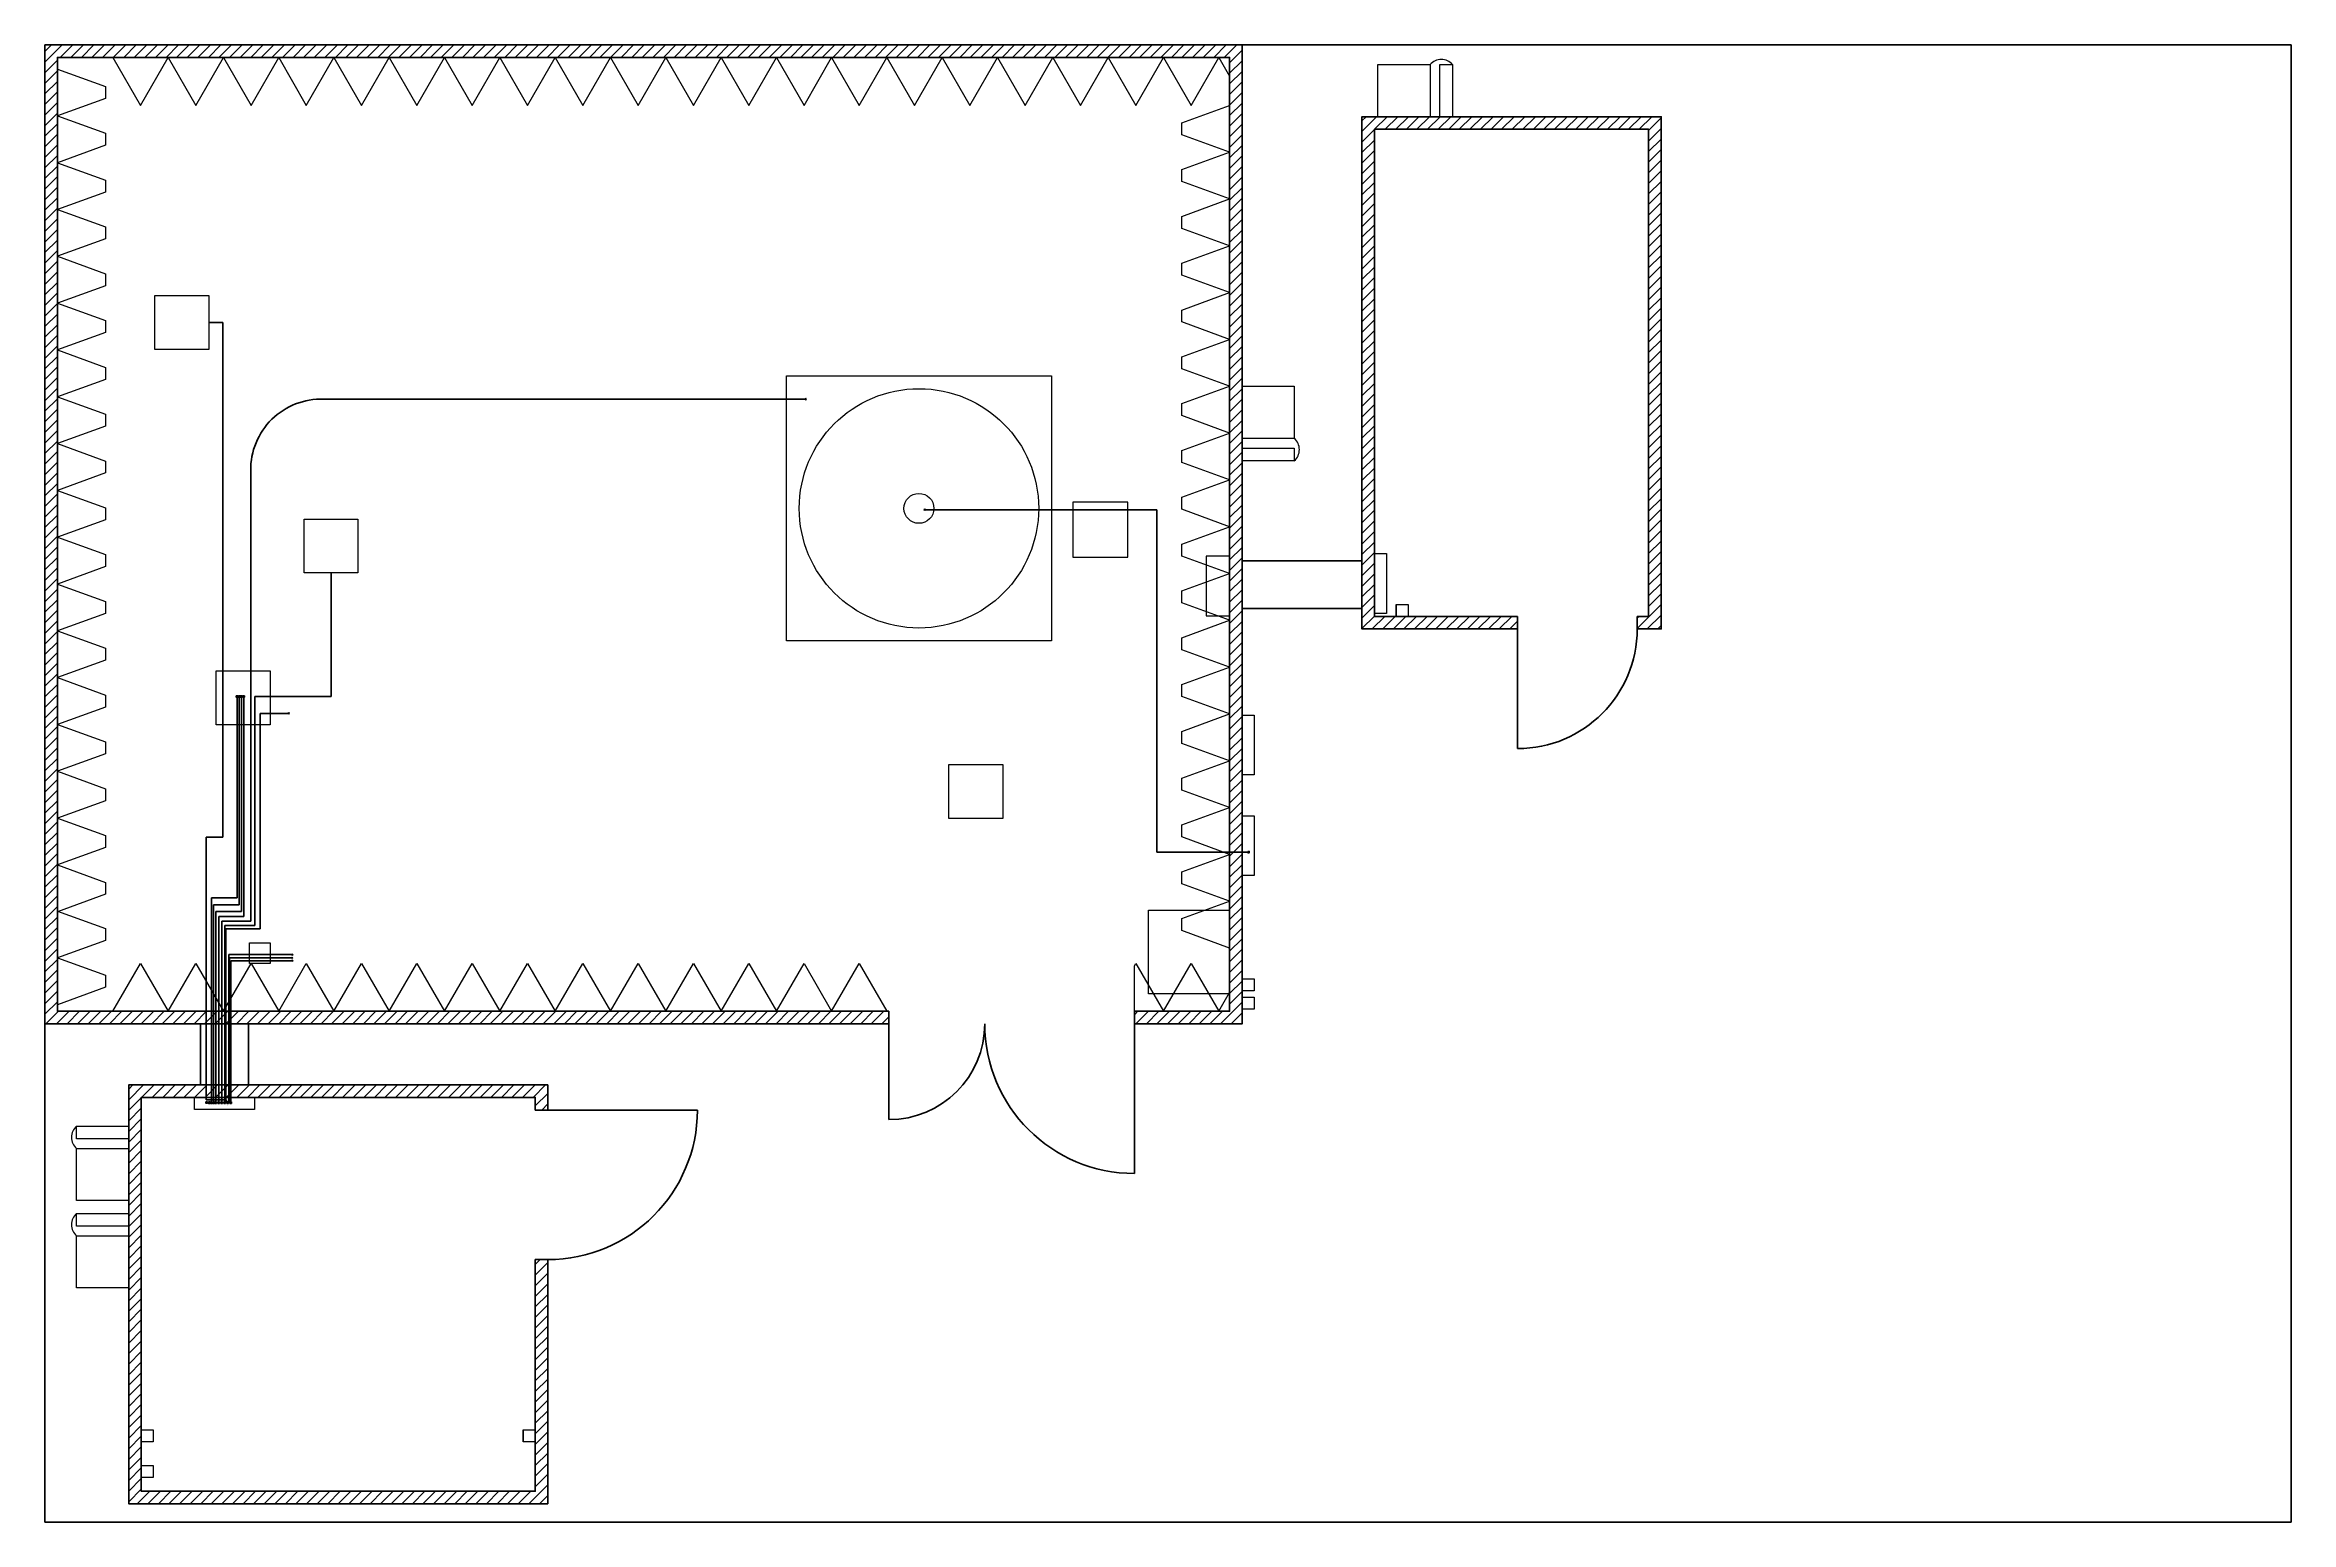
# Model space of a CAD drawing. Header units: millimetres. Extents: x 0 to 33644, y 0 to 30493.
# Drawn here: x 0 to 380, y 0.1 to 250.1 of the extents above; entities that cross this region are included whole.
import ezdxf

# ---------------------------------------------------------------- set-up
doc = ezdxf.new("R2010")
doc.units = ezdxf.units.MM
doc.header["$MEASUREMENT"] = 0
doc.layers.get('0').update_dxf_attribs({"color": 94, "lineweight": 50})
for name, color, linetype, lineweight, plot in [('Cables comunicacion', 124, 'Continuous', 50, False), ('Conectores', 40, 'Continuous', 50, False), ('RF cables', 211, 'Continuous', 50, False)]:
    doc.layers.add(name, color=color, linetype=linetype, lineweight=lineweight, plot=plot)
for name, color, linetype, lineweight in [('Items', 130, 'Continuous', 25), ('Linea fina', 100, 'Continuous', 25), ('Linea gorda', 94, 'Continuous', 35)]:
    doc.layers.add(name, color=color, linetype=linetype, lineweight=lineweight)
doc.styles.get("Standard").update_dxf_attribs({"font": 'arial.ttf', "height": 2.5})
pattern_1 = [(45, (-95.9811, -196.1006), (-0.8951275, 0.8951275), [])]

msp = doc.modelspace()

# ---------------------------------------------------------------- hatches: boundary and pattern name
at = {"layer": 'Linea gorda'}
h = msp.add_hatch(dxfattribs=at)
h.set_pattern_fill('ANSI31', color=1, scale=10.127212)
h.set_pattern_definition(pattern_1)
h.paths.add_polyline_path([(184.26926, 86.51809), (184.26926, 84.39137), (202.49824, 84.39137), (202.49824, 250.07256), (-0.046, 250.07256), (-0.046, 84.39137), (142.74769, 84.39137), (142.74769, 86.51809), (2.08071, 86.51809), (2.08071, 247.94585), (200.37153, 247.94585), (200.37153, 86.51809)])
h = msp.add_hatch(dxfattribs=at)
h.set_pattern_fill('ANSI31', color=1, scale=10.127212)
h.set_pattern_definition(pattern_1)
h.paths.add_polyline_path([(224.87938, 153.35769), (224.87938, 235.79319), (271.26201, 235.79319), (271.26201, 153.35769), (269.33784, 153.35769), (269.33784, 151.23097), (273.38873, 151.23097), (273.38873, 237.91991), (222.75267, 237.91991), (222.75267, 151.23097), (249.08342, 151.23097), (249.08342, 153.35769)])
h.paths.add_polyline_path([(16.25881, 5.29785), (16.25881, 71.9349), (82.89587, 71.9349), (82.89587, 69.80819), (85.02258, 69.80819), (85.02258, 74.06162), (14.1321, 74.06162), (14.1321, 3.17113), (85.02258, 3.17113), (85.02258, 44.49016), (82.89587, 44.49016), (82.89587, 5.29785)])

# ---------------------------------------------------------------- linework, layer by layer
for p, q in [((-0.046, 250.07256), (379.954, 250.07256)), ((-0.046, 0.07256), (-0.046, 250.07256)), ((379.954, 250.07256), (379.954, 0.07256)), ((379.954, 0.07256), (-0.046, 0.07256))]:
    msp.add_line(p, q)
at = {"layer": 'Cables comunicacion'}
for p, q in [((30.04428, 203.10323), (27.65922, 203.10323)), ((30.04428, 116.00204), (30.04428, 203.10323)), ((46.28061, 190.11837), (128.65079, 190.11837)), ((34.77409, 101.80129), (34.77409, 178.02421)), ((188.08719, 171.40634), (148.78918, 171.40634)), ((188.08719, 169.14465), (188.08719, 171.40634)), ((188.08719, 113.47036), (188.08719, 169.14465)), ((48.36112, 160.72193), (48.36112, 139.77053)), ((35.45806, 101.02935), (35.45806, 139.77053)), ((48.36112, 139.77053), (35.45806, 139.77053)), ((36.37131, 135.02743), (36.37131, 136.94543)), ((36.37131, 136.94543), (41.18124, 136.94543)), ((36.37131, 100.48077), (36.37131, 135.02743)), ((27.23138, 71.52517), (27.23138, 116.00204)), ((27.23138, 116.00204), (30.04428, 116.00204)), ((203.44272, 113.47036), (188.08719, 113.47036)), ((29.85723, 71.19118), (29.85723, 101.80129)), ((29.85723, 101.80129), (34.77409, 101.80129)), ((30.3736, 71.19624), (30.3736, 101.02935)), ((30.3736, 101.02935), (35.45806, 101.02935)), ((30.53551, 71.00315), (30.53551, 100.48077)), ((30.53551, 100.48077), (36.37131, 100.48077)), ((31.06299, 71.13934), (31.06299, 96.10668)), ((41.77674, 96.10668), (31.06299, 96.10668)), ((31.16506, 71.00315), (31.16506, 95.57693)), ((41.77678, 95.57693), (31.16506, 95.57693)), ((41.77003, 95.0792), (31.37979, 95.0792)), ((31.37979, 71.18994), (31.37979, 95.0792)), ((30.67944, 71.52517), (27.23138, 71.52517)), ((30.74346, 71.00315), (30.53551, 71.00315)), ((30.67944, 71.13934), (30.67944, 71.52517)), ((30.74346, 71.13934), (30.67944, 71.13934)), ((30.99831, 71.13934), (31.06299, 71.13934)), ((30.99831, 71.00315), (31.07413, 71.00315)), ((31.07413, 71.00315), (31.16506, 71.00315))]:
    msp.add_line(p, q, dxfattribs=at)
msp.add_arc((46.68975, 178.2083), 11.91709, 88.0325123, 180.8851291, dxfattribs=at)
at = {"layer": 'Conectores'}
for p, q in [((128.52702, 190.24461), (128.77456, 189.99212)), ((128.52702, 189.99212), (128.77456, 190.24461)), ((148.6654, 171.53258), (148.91295, 171.28009)), ((148.6654, 171.28009), (148.91295, 171.53258)), ((41.05747, 137.07168), (41.30502, 136.81919)), ((41.05747, 136.81919), (41.30502, 137.07168)), ((41.64626, 95.20544), (41.8938, 94.95296)), ((41.64626, 94.95296), (41.8938, 95.20544)), ((41.65297, 96.23292), (41.90052, 95.98044)), ((41.65297, 95.98044), (41.90052, 96.23292)), ((41.65301, 95.70317), (41.90055, 95.45069)), ((41.65301, 95.45069), (41.90055, 95.70317)), ((30.74346, 71.07021), (30.99831, 71.07021)), ((30.87089, 71.19956), (30.87089, 70.94085))]:
    msp.add_line(p, q, dxfattribs=at)
for points in [[(32.3287, 139.9326), (32.58473, 139.9326), (32.58473, 139.66995), (32.3287, 139.66995)], [(32.69936, 139.92879), (32.95101, 139.92879), (32.95101, 139.67897), (32.69936, 139.67897)], [(33.05953, 139.92541), (33.31287, 139.92541), (33.31287, 139.67222), (33.05953, 139.67222)], [(33.46014, 139.904), (33.71516, 139.904), (33.71516, 139.66094), (33.46014, 139.66094)], [(203.44272, 113.59105), (203.68761, 113.59105), (203.68761, 113.34968), (203.44272, 113.34968)], [(27.2018, 71.18783), (27.44669, 71.18783), (27.44669, 70.94646), (27.2018, 70.94646)], [(27.60084, 71.18446), (27.86262, 71.18446), (27.86262, 70.93296), (27.60084, 70.93296)], [(27.98928, 71.19503), (28.2453, 71.19503), (28.2453, 70.93238), (27.98928, 70.93238)], [(28.35994, 71.19121), (28.61158, 71.19121), (28.61158, 70.9414), (28.35994, 70.9414)], [(28.7201, 71.18783), (28.97345, 71.18783), (28.97345, 70.93465), (28.7201, 70.93465)], [(29.23235, 71.18611), (29.48737, 71.18611), (29.48737, 70.94305), (29.23235, 70.94305)], [(29.73394, 71.19118), (29.98053, 71.19118), (29.98053, 70.94305), (29.73394, 70.94305)], [(30.24609, 71.19624), (30.50111, 71.19624), (30.50111, 70.93629), (30.24609, 70.93629)], [(30.74346, 71.19956), (30.99831, 71.19956), (30.99831, 70.94085), (30.74346, 70.94085)], [(31.25602, 71.18994), (31.50356, 71.18994), (31.50356, 70.93746), (31.25602, 70.93746)]]:
    msp.add_lwpolyline(points, close=True, dxfattribs=at)
at = {"layer": 'Items'}
for p, q in [((238.0998, 246.74619), (238.0998, 237.91991)), ((238.0998, 237.91991), (235.93884, 237.91991)), ((202.49824, 179.67093), (202.49824, 181.83189)), ((211.32453, 179.67093), (202.49824, 179.67093)), ((228.58023, 155.38313), (230.60567, 155.38313)), ((228.58023, 153.35769), (228.58023, 155.38313)), ((228.58023, 155.38313), (228.58023, 153.35769)), ((228.58023, 153.35769), (228.58023, 155.38313)), ((230.60567, 153.35769), (228.58023, 153.35769)), ((230.60567, 155.38313), (230.60567, 153.35769)), ((202.49824, 92.0136), (204.52368, 92.0136)), ((202.49824, 89.98816), (202.49824, 92.0136)), ((202.49824, 92.0136), (202.49824, 89.98816)), ((202.49824, 89.98816), (202.49824, 92.0136)), ((204.52368, 92.0136), (204.52368, 89.98816)), ((204.52368, 89.98816), (202.49824, 89.98816)), ((202.49824, 88.89126), (204.52368, 88.89126)), ((202.49824, 86.86581), (202.49824, 88.89126)), ((202.49824, 88.89126), (202.49824, 86.86581)), ((202.49824, 86.86581), (202.49824, 88.89126)), ((204.52368, 88.89126), (204.52368, 86.86581)), ((204.52368, 86.86581), (202.49824, 86.86581)), ((5.30581, 67.09961), (14.1321, 67.09961)), ((14.1321, 67.09961), (14.1321, 64.93865)), ((5.30581, 52.31885), (14.1321, 52.31885)), ((14.1321, 52.31885), (14.1321, 50.15789)), ((16.25881, 15.67934), (18.28425, 15.67934)), ((16.25881, 13.6539), (16.25881, 15.67934)), ((16.25881, 15.67934), (16.25881, 13.6539)), ((16.25881, 13.6539), (16.25881, 15.67934)), ((18.28425, 15.67934), (18.28425, 13.6539)), ((80.87042, 15.67934), (82.89587, 15.67934)), ((80.87042, 13.6539), (80.87042, 15.67934)), ((80.87042, 15.67934), (80.87042, 13.6539)), ((80.87042, 13.6539), (80.87042, 15.67934)), ((82.89587, 15.67934), (82.89587, 13.6539)), ((18.28425, 13.6539), (16.25881, 13.6539)), ((82.89587, 13.6539), (80.87042, 13.6539)), ((16.25881, 9.66585), (18.28425, 9.66585)), ((16.25881, 7.64041), (16.25881, 9.66585)), ((18.28425, 7.64041), (16.25881, 7.64041)), ((18.28425, 9.66585), (18.28425, 7.64041))]:
    msp.add_line(p, q, dxfattribs=at)
for points in [[(238.0998, 237.91991), (235.93884, 237.91991), (235.93884, 246.74619), (238.0998, 246.74619, 0.449405325), (234.28521, 246.74619), (234.28521, 237.91991), (225.47453, 237.91991), (234.28521, 237.91991)], [(202.49824, 179.67093), (202.49824, 181.83189), (211.32453, 181.83189), (211.32453, 179.67093, 0.449405325), (211.32453, 183.48552), (202.49824, 183.48552), (202.49824, 192.29619), (202.49824, 183.48552)], [(14.1321, 67.09961), (14.1321, 64.93865), (5.30581, 64.93865), (5.30581, 67.09961, 0.449405325), (5.30581, 63.28502), (14.1321, 63.28502), (14.1321, 54.47434), (14.1321, 63.28502)], [(14.1321, 52.31885), (14.1321, 50.15789), (5.30581, 50.15789), (5.30581, 52.31885, 0.449405325), (5.30581, 48.50426), (14.1321, 48.50426), (14.1321, 39.69359), (14.1321, 48.50426)]]:
    msp.add_lwpolyline(points, format="xyb", dxfattribs=at)
for points in [[(225.47453, 237.91991), (225.47453, 246.74619), (234.28521, 246.74619)], [(202.49824, 192.29619), (211.32453, 192.29619), (211.32453, 183.48552)], [(14.1321, 54.47434), (5.30581, 54.47434), (5.30581, 63.28502)], [(14.1321, 39.69359), (5.30581, 39.69359), (5.30581, 48.50426)]]:
    msp.add_lwpolyline(points, dxfattribs=at)
for points in [[(238.0998, 237.91991), (235.93884, 237.91991)], [(18.54473, 207.66048), (27.65922, 207.66048), (27.65922, 198.54598), (18.54473, 198.54598)], [(202.49824, 179.67093), (202.49824, 181.83189)], [(183.15527, 172.70066), (173.83823, 172.70066), (173.83823, 163.38363), (183.15527, 163.38363)], [(43.80387, 169.83642), (52.91836, 169.83642), (52.91836, 160.72193), (43.80387, 160.72193)], [(196.42191, 153.44662), (200.37153, 153.44662), (200.37153, 163.57383), (196.42191, 163.57383)], [(226.90482, 162.96733), (226.90482, 154.86556), (226.90482, 153.85283), (224.87938, 153.85283), (224.87938, 154.86556), (224.87938, 163.98005), (226.90482, 163.98005)], [(28.93808, 144.14192), (38.05257, 144.14192), (38.05257, 135.02743), (28.93808, 135.02743)], [(202.49824, 127.52436), (202.49824, 135.62613), (202.49824, 136.63885), (204.52368, 136.63885), (204.52368, 135.62613), (204.52368, 126.51164), (202.49824, 126.51164)], [(152.8749, 119.14796), (152.8749, 128.26246), (161.98939, 128.26246), (161.98939, 119.14796)], [(204.52368, 118.59282), (204.52368, 110.49105), (204.52368, 109.47833), (202.49824, 109.47833), (202.49824, 110.49105), (202.49824, 119.60554), (204.52368, 119.60554)], [(186.63809, 89.4546), (186.63809, 103.6327), (200.37153, 103.6327), (200.37153, 89.4546)], [(34.58906, 94.61986), (34.58906, 98.08336), (38.05257, 98.08336), (38.05257, 94.61986)], [(26.28475, 71.9349), (34.38652, 71.9349), (35.39924, 71.9349), (35.39924, 69.90946), (34.38652, 69.90946), (25.27203, 69.90946), (25.27203, 71.9349)], [(14.1321, 67.09961), (14.1321, 64.93865)], [(14.1321, 52.31885), (14.1321, 50.15789)]]:
    msp.add_lwpolyline(points, close=True, dxfattribs=at)
msp.add_circle((147.82142, 171.63731), 2.5318, dxfattribs=at)
at = {"layer": 'Linea fina'}
for points in [[(11.43583, 247.94585), (16.11339, 239.84408), (20.79095, 247.94585), (25.46851, 239.84408), (30.14607, 247.94585), (34.82363, 239.84408), (39.50118, 247.94585), (44.17874, 239.84408), (48.8563, 247.94585), (53.53386, 239.84408), (58.21142, 247.94585), (62.88898, 239.84408), (67.56654, 247.94585), (72.2441, 239.84408), (76.92166, 247.94585), (81.59922, 239.84408), (86.27677, 247.94585), (90.95433, 239.84408), (95.63189, 247.94585), (100.30945, 239.84408), (104.98701, 247.94585), (109.66457, 239.84408), (114.34213, 247.94585), (119.01969, 239.84408), (123.69725, 247.94585), (128.3748, 239.84408), (133.05236, 247.94585), (137.72992, 239.84408), (142.40748, 247.94585), (147.08504, 239.84408), (151.7626, 247.94585), (156.44016, 239.84408), (161.11772, 247.94585), (165.79528, 239.84408), (170.47283, 247.94585), (175.15039, 239.84408), (179.82795, 247.94585), (184.50551, 239.84408), (189.18307, 247.94585), (193.86063, 239.84408), (198.53819, 247.94585), (200.37153, 244.77041)], [(2.08071, 245.98495), (10.18248, 243.03615), (10.18248, 241.01071), (2.08071, 238.0619), (10.18248, 235.1131), (10.18248, 233.08766), (2.08071, 230.13885), (10.18248, 227.19005), (10.18248, 225.16461), (2.08071, 222.21581), (10.18248, 219.267), (10.18248, 217.24156), (2.08071, 214.29276), (10.18248, 211.34395), (10.18248, 209.31851), (2.08071, 206.36971), (10.18248, 203.42091), (10.18248, 201.39546), (2.08071, 198.44666), (10.18248, 195.49786), (10.18248, 193.47242), (2.08071, 190.52361), (10.18248, 187.57481), (10.18248, 185.54937), (2.08071, 182.60056), (10.18248, 179.65176), (10.18248, 177.62632), (2.08071, 174.67752), (10.18248, 171.72871), (10.18248, 169.70327), (2.08071, 166.75447), (10.18248, 163.80566), (10.18248, 161.78022), (2.08071, 158.83142), (10.18248, 155.88262), (10.18248, 153.85717), (2.08071, 150.90837), (10.18248, 147.95957), (10.18248, 145.93412), (2.08071, 142.98532), (10.18248, 140.03652), (10.18248, 138.01108), (2.08071, 135.06227), (10.18248, 132.11347), (10.18248, 130.08803), (2.08071, 127.13922), (10.18248, 124.19042), (10.18248, 122.16498), (2.08071, 119.21618), (10.18248, 116.26737), (10.18248, 114.24193), (2.08071, 111.29313), (10.18248, 108.34432), (10.18248, 106.31888), (2.08071, 103.37008)], [(200.37153, 97.22921), (192.26976, 100.17801), (192.26976, 102.20345), (200.37153, 105.15226), (192.26976, 108.10106), (192.26976, 110.1265), (200.37153, 113.0753), (192.26976, 116.02411), (192.26976, 118.04955), (200.37153, 120.99835), (192.26976, 123.94715), (192.26976, 125.9726), (200.37153, 128.9214), (192.26976, 131.8702), (192.26976, 133.89565), (200.37153, 136.84445), (192.26976, 139.79325), (192.26976, 141.81869), (200.37153, 144.7675), (192.26976, 147.7163), (192.26976, 149.74174), (200.37153, 152.69055), (192.26976, 155.63935), (192.26976, 157.66479), (200.37153, 160.61359), (192.26976, 163.5624), (192.26976, 165.58784), (200.37153, 168.53664), (192.26976, 171.48545), (192.26976, 173.51089), (200.37153, 176.45969), (192.26976, 179.40849), (192.26976, 181.43394), (200.37153, 184.38274), (192.26976, 187.33154), (192.26976, 189.35699), (200.37153, 192.30579), (192.26976, 195.25459), (192.26976, 197.28003), (200.37153, 200.22884), (192.26976, 203.17764), (192.26976, 205.20308), (200.37153, 208.15189), (192.26976, 211.10069), (192.26976, 213.12613), (200.37153, 216.07493), (192.26976, 219.02374), (192.26976, 221.04918), (200.37153, 223.99798), (192.26976, 226.94678), (192.26976, 228.97223), (200.37153, 231.92103), (192.26976, 234.86983), (192.26976, 236.89528), (200.37153, 239.84408)], [(2.08071, 103.48565), (10.18248, 100.53685), (10.18248, 98.51141), (2.08071, 95.5626), (10.18248, 92.6138), (10.18248, 90.58836), (2.08071, 87.63955)], [(11.43583, 86.51809), (16.11339, 94.61986), (20.79095, 86.51809), (25.46851, 94.61986), (30.14607, 86.51809), (34.82363, 94.61986), (39.50118, 86.51809), (44.17874, 94.61986), (48.8563, 86.51809), (53.53386, 94.61986), (58.21142, 86.51809), (62.88898, 94.61986), (67.56654, 86.51809), (72.2441, 94.61986), (76.92166, 86.51809), (81.59922, 94.61986), (86.27677, 86.51809), (90.95433, 94.61986), (95.63189, 86.51809), (100.30945, 94.61986), (104.98701, 86.51809), (109.66457, 94.61986), (114.34213, 86.51809), (119.01969, 94.61986), (123.69725, 86.51809), (128.3748, 94.61986), (133.05236, 86.51809), (137.72992, 94.61986), (142.40748, 86.51809)], [(184.26926, 86.51809), (184.26926, 94.21066), (184.50551, 94.61986), (189.18307, 86.51809), (193.86063, 94.61986), (198.53819, 86.51809), (200.37153, 89.69352)]]:
    msp.add_lwpolyline(points, dxfattribs=at)
msp.add_lwpolyline([(170.2532, 149.20553), (125.38965, 149.20553), (125.38965, 194.06908), (170.2532, 194.06908)], close=True, dxfattribs=at)
msp.add_circle((147.82142, 171.63731), 20.25442, dxfattribs=at)
at = {"layer": 'Linea gorda'}
for p, q in [((222.75267, 162.77599), (202.49824, 162.77599)), ((222.75267, 154.67422), (202.49824, 154.67422)), ((249.08342, 153.35769), (249.08342, 151.23097)), ((269.33784, 153.35769), (269.33784, 151.23097)), ((249.08342, 151.23097), (249.08342, 130.97655)), ((26.28475, 74.06162), (26.28475, 84.39137)), ((34.38652, 74.06162), (34.38652, 84.39137)), ((142.74769, 86.51809), (142.74769, 84.39137)), ((142.74769, 84.39137), (142.74769, 68.18783)), ((184.26926, 86.51809), (184.26926, 84.39137)), ((184.26926, 59.07334), (184.26926, 84.39137)), ((82.89587, 69.80819), (85.02258, 69.80819)), ((85.02258, 69.80819), (110.34061, 69.80819)), ((82.89587, 44.49016), (85.02258, 44.49016))]:
    msp.add_line(p, q, dxfattribs=at)
for points in [[(184.26926, 84.39137), (202.49824, 84.39137), (202.49824, 250.07256), (-0.046, 250.07256), (-0.046, 84.39137), (142.74769, 84.39137)], [(184.26926, 86.51809), (200.37153, 86.51809), (200.37153, 247.94585), (2.08071, 247.94585), (2.08071, 86.51809), (142.74769, 86.51809)], [(249.08342, 151.23097), (222.75267, 151.23097), (222.75267, 237.91991), (273.38873, 237.91991), (273.38873, 151.23097), (269.33784, 151.23097)], [(249.08342, 153.35769), (224.87938, 153.35769), (224.87938, 235.79319), (271.26201, 235.79319), (271.26201, 153.35769), (269.33784, 153.35769)], [(85.02258, 44.49016), (85.02258, 3.17113), (14.1321, 3.17113), (14.1321, 74.06162), (85.02258, 74.06162), (85.02258, 69.80819)], [(82.89587, 44.49016), (82.89587, 5.29785), (16.25881, 5.29785), (16.25881, 71.9349), (82.89587, 71.9349), (82.89587, 69.80819)]]:
    msp.add_lwpolyline(points, dxfattribs=at)
for centre, radius, start, end in [((249.08342, 151.23097), 20.25442, 270, 0), ((142.74769, 84.39137), 16.20354, 270, 0), ((184.26926, 84.39137), 25.31803, 180, 270), ((85.02258, 69.80819), 25.31803, 270, 0)]:
    msp.add_arc(centre, radius, start, end, dxfattribs=at)
at = {"layer": 'RF cables'}
for p, q in [((32.45672, 139.66995), (32.45672, 105.72956)), ((32.82519, 139.67897), (32.82519, 104.5396)), ((33.1862, 139.67222), (33.1862, 103.41224)), ((33.58765, 139.66094), (33.58765, 102.57336)), ((28.11729, 71.19503), (28.11729, 105.72956)), ((28.11729, 105.72956), (28.48042, 105.72956)), ((32.45672, 105.72956), (28.48042, 105.72956)), ((32.82519, 104.5396), (28.48576, 104.5396)), ((28.48576, 71.19121), (28.48576, 104.5396)), ((33.1862, 103.41224), (28.84678, 103.41224)), ((28.84678, 71.18783), (28.84678, 103.41224)), ((33.58765, 102.57336), (29.35986, 102.57336)), ((29.35986, 71.18611), (29.35986, 102.57336))]:
    msp.add_line(p, q, dxfattribs=at)

# ---------------------------------------------------------------- texts
at = {"layer": 'Conectores', "attachment_point": 1}
for s, width, insert, char_height in [('C2-32', 0.3027978, (32.33213, 140.05464), 0.050626), ('C1-40', 0.3076045, (32.75076, 140.0393), 0.050626), ('C3-18A', 0.3823877, (33.05487, 140.03836), 0.050626), ('C4-18B', 0.3881901, (33.45362, 140.02927), 0.050626), ('Filtro RJ45', 0.4081984, (203.38704, 113.32255), 0.0506257), ('Conector N libre 1', 0.4081984, (27.14612, 70.91934), 0.0506257), ('Conector N libre 2', 0.3027978, (27.60084, 70.90331), 0.0506257), ('C2-32', 0.3027978, (28.00267, 70.87851), 0.050626), ('C1-40', 0.3076045, (28.34152, 70.9058), 0.050626), ('C3-18A', 0.3823877, (28.6955, 70.9021), 0.050626), ('C4-18B', 0.3881901, (29.21768, 70.89463), 0.050626), ('Mesa (FO)', 0.3027978, (29.7087, 70.89339), 0.050626), ('Mastil (FO)', 0.3027978, (30.23913, 70.89594), 0.0506257), ('Revolver', 0.3027978, (30.76008, 70.52315), 0.050626), ('GPIB', 0.3027978, (31.23969, 70.89719), 0.050626)]:
    msp.add_mtext_dynamic_manual_height_columns(s, width=width, gutter_width=0.25313, heights=[0], dxfattribs=dict(at, insert=insert, char_height=char_height))
at = {"layer": 'Conectores', "char_height": 0.050626, "attachment_point": 1, "rotation": 90}
for s, insert in [('Negro', (30.76719, 71.22411)), ('Naranja', (30.77174, 70.64401)), ('Azul', (30.89517, 71.2237)), ('Negro', (30.91419, 70.64448))]:
    msp.add_mtext_dynamic_manual_height_columns(s, width=0.3027978, gutter_width=0.25313, heights=[0], dxfattribs=dict(at, insert=insert))

doc.saveas('drawing.dxf')
